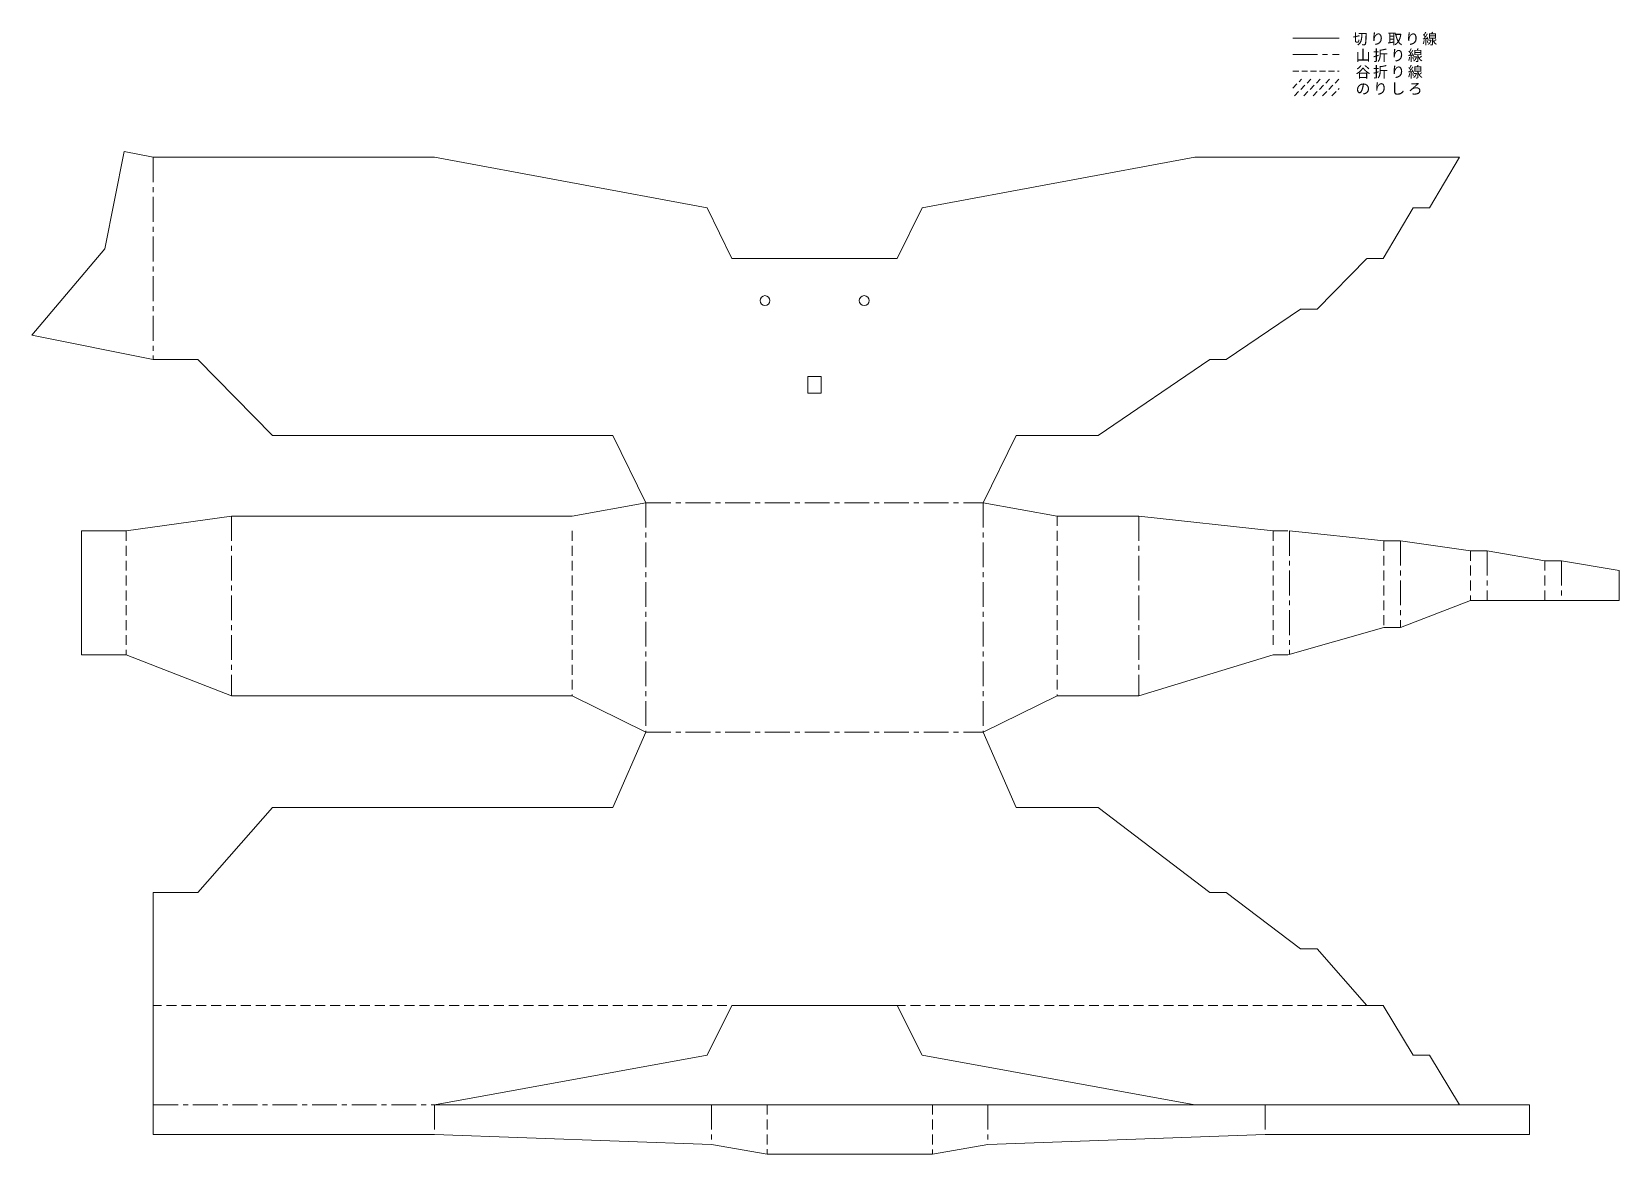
# Model space of a CAD drawing. Units: millimetres at full size, sheet at 1:300. Extents: x -1911260 to 408766, y -45196 to 976532.
# Drawn here: x -696369 to -600344, y 905858 to 973788 of the extents above; entities that cross this region are included whole.
import ezdxf

# ---------------------------------------------------------------- set-up
doc = ezdxf.new("R2010")
doc.units = ezdxf.units.MM
doc.header["$LTSCALE"] = 300
for name, pattern in [('CHAIN1', [8, 5, -1, 1, -1]), ('DASHED1', [1.8, 1.2, -0.6]), ('DASHED2', [3, 2, -1])]:
    doc.linetypes.add(name, pattern=pattern)
doc.layers.add('0-0', color=4, linetype='Continuous', lineweight=5)
doc.styles.add('ＭＳ ゴシック', font='')
doc.styles.get('ＭＳ ゴシック').set_extended_font_data('MS Gothic')

msp = doc.modelspace()

# ---------------------------------------------------------------- texts
at = {"layer": '0-0', "color": 7, "char_height": 659.8, "attachment_point": 7, "style": 'ＭＳ ゴシック'}
for s, insert in [('\\T1.17;切り取り線', (-616466.3, 972955.5)), ('\\T1.17;山折り線', (-616291.3, 971955.5)), ('\\T1.17;谷折り線', (-616291.3, 970955.5)), ('\\T1.17;のりしろ', (-616291.3, 969955.5))]:
    msp.add_mtext(s, dxfattribs=dict(at, insert=insert))

# ---------------------------------------------------------------- linework, layer by layer
at = {"layer": '0-0'}
for p, q in [((-620092.9, 973405.5), (-617292.9, 973405.5)), ((-690781.4, 966540.4), (-691957.1, 960656.7)), ((-626016.3, 966187.7), (-610016.3, 966187.7)), ((-696368.8, 955419.6), (-691957.1, 960656.7)), ((-696368.8, 955419.6), (-689016.3, 953947.7)), ((-672016.3, 908858.2), (-651892.3, 908855.2))]:
    msp.add_line(p, q, dxfattribs=at)
at = {"layer": '0-0', "color": 2, "linetype": 'CHAIN1'}
for p, q in [((-620092.9, 972405.5), (-617292.9, 972405.5)), ((-689016.3, 966187.7), (-689016.3, 953950.4)), ((-659216.3, 945277.7), (-638816.3, 945277.7)), ((-659216.3, 945277.7), (-659216.3, 931402.7)), ((-638816.3, 945277.7), (-638816.3, 931402.7)), ((-684288.3, 944477.7), (-684288.3, 933602.7)), ((-629394.3, 944477.7), (-629394.3, 933602.7)), ((-620282.3, 943577.7), (-620282.3, 936106.1)), ((-613582.3, 942977.7), (-613582.3, 937727.7)), ((-608340.3, 942377.7), (-608340.3, 939377.7)), ((-603842.3, 941777.7), (-603842.3, 939377.7)), ((-659216.3, 931402.7), (-638816.3, 931402.7)), ((-689016.3, 908858.2), (-672016.3, 908855.2)), ((-672016.3, 908855.2), (-672016.3, 907058.2)), ((-655246.3, 908855.2), (-655246.3, 906458.2)), ((-638538.3, 908855.2), (-638538.3, 906458.2)), ((-621768.3, 908858.2), (-621768.3, 907058.2))]:
    msp.add_line(p, q, dxfattribs=at)
at = {"layer": '0-0', "color": 7, "linetype": 'DASHED1'}
msp.add_line((-620092.9, 971405.5), (-617292.9, 971405.5), dxfattribs=at)
at = {"layer": '0-0', "color": 2, "linetype": 'DASHED1'}
for p, q in [((-620092.9, 970374.2), (-619558.8, 970908.2)), ((-619993.2, 969908.2), (-618993.2, 970908.2)), ((-619427.5, 969908.2), (-618427.5, 970908.2)), ((-618861.8, 969908.2), (-617861.8, 970908.2)), ((-618296.1, 969908.2), (-617296.1, 970908.2)), ((-617730.4, 969908.2), (-617292.9, 970345.7))]:
    msp.add_line(p, q, dxfattribs=at)
at = {"layer": '0-0', "color": 7, "linetype": 'DASHED2'}
for p, q in [((-634344.3, 944477.7), (-634344.3, 933602.7)), ((-690651.3, 943577.7), (-690651.3, 936077.7)), ((-663688.3, 943577.7), (-663688.3, 933602.7)), ((-621282.3, 943577.7), (-621282.3, 936387.2)), ((-614582.3, 942977.7), (-614582.3, 937727.7)), ((-609340.3, 942377.7), (-609340.3, 939377.7)), ((-604842.3, 941777.7), (-604842.3, 939377.7)), ((-615616.3, 914858.2), (-689016.3, 914858.2)), ((-651892.3, 908858.2), (-651892.3, 905858.2)), ((-641892.3, 908855.2), (-641892.3, 905858.2))]:
    msp.add_line(p, q, dxfattribs=at)
at = {"layer": '0-0'}
for points in [[(-690781.4, 966540.4), (-689016.3, 966187.7), (-672016.3, 966187.7), (-655516.3, 963127.7), (-654016.3, 960067.7), (-644016.3, 960067.7), (-642516.3, 963127.7), (-626016.3, 966187.7)], [(-610016.3, 966187.7), (-611816.3, 963127.7), (-612816.3, 963127.7), (-614616.3, 960067.7), (-615587.2, 960062)], [(-615616.3, 960067.7), (-618616.3, 957007.7), (-619616.3, 957007.7), (-624116.3, 953947.7), (-625116.3, 953947.7), (-631866.3, 949357.7), (-636816.3, 949357.7), (-638816.3, 945277.7)], [(-689016.3, 953950.4), (-686316.3, 953947.7), (-681816.3, 949357.7), (-661216.3, 949357.7), (-659216.3, 945277.7), (-663688.3, 944477.7), (-684288.3, 944477.7)], [(-638816.3, 945277.7), (-634344.3, 944477.7), (-629394.3, 944477.7), (-621282.3, 943577.7), (-620382.3, 943577.7)], [(-693351.3, 943577.7), (-690651.3, 943577.7), (-684288.3, 944477.7)], [(-693351.3, 943577.7), (-693351.3, 936077.7), (-690651.3, 936077.7), (-684288.3, 933602.7), (-663688.3, 933602.7), (-659216.3, 931402.7), (-661216.3, 926838.7), (-681816.3, 926838.7), (-686316.3, 921704.2), (-689016.3, 921704.2), (-689016.3, 907058.2), (-672016.3, 907058.2), (-655246.3, 906458.2), (-651892.3, 905858.2), (-641892.3, 905858.2), (-638538.3, 906458.2)], [(-620282.3, 943577.7), (-614582.3, 942977.7), (-613582.3, 942977.7), (-609340.3, 942377.7), (-608340.3, 942377.7)], [(-608340.3, 942377.7), (-604842.3, 941777.7), (-603842.3, 941777.7), (-600344.3, 941177.7), (-600344.3, 939377.7), (-608340.3, 939377.7)], [(-621282.3, 936077.7), (-620382.3, 936077.7), (-614582.3, 937727.7), (-613582.3, 937727.7), (-609340.3, 939377.7), (-608340.3, 939377.7)], [(-638816.3, 931402.7), (-634344.3, 933602.7), (-629394.3, 933602.7), (-621282.3, 936077.7)], [(-638816.3, 931402.7), (-636816.3, 926838.7), (-631866.3, 926838.7), (-625116.3, 921704.2), (-624116.3, 921704.2), (-619616.3, 918281.2), (-618616.3, 918281.2), (-615616.3, 914858.2), (-614616.3, 914858.2), (-612816.3, 911858.2), (-611816.3, 911858.2), (-610016.3, 908858.2)], [(-654016.3, 914858.2), (-655516.3, 911858.2), (-672016.3, 908858.2)], [(-654016.3, 914858.2), (-644016.3, 914858.2), (-642516.3, 911858.2)], [(-651892.3, 908858.2), (-626016.3, 908858.2), (-642516.3, 911858.2)], [(-638538.3, 906458.2), (-621768.3, 907058.2), (-619868.3, 907058.2), (-605768.3, 907058.2), (-605768.3, 908858.2), (-626016.3, 908858.2)]]:
    msp.add_lwpolyline(points, dxfattribs=at)
msp.add_lwpolyline([(-649416.3, 952927.7), (-648616.3, 952927.7), (-648616.3, 951907.7), (-649416.3, 951907.7)], close=True, dxfattribs=at)
for centre in [(-652016.3, 957517.7), (-646016.3, 957517.7)]:
    msp.add_circle(centre, 300, dxfattribs=at)

msp.set_redraw_order([(e.dxf.handle, doc.entitydb.next_handle()) for e in msp.query("TEXT MTEXT ATTDEF DIMENSION ARC_DIMENSION")])  # texts and dimensions are drawn at this point

doc.saveas('drawing.dxf')
